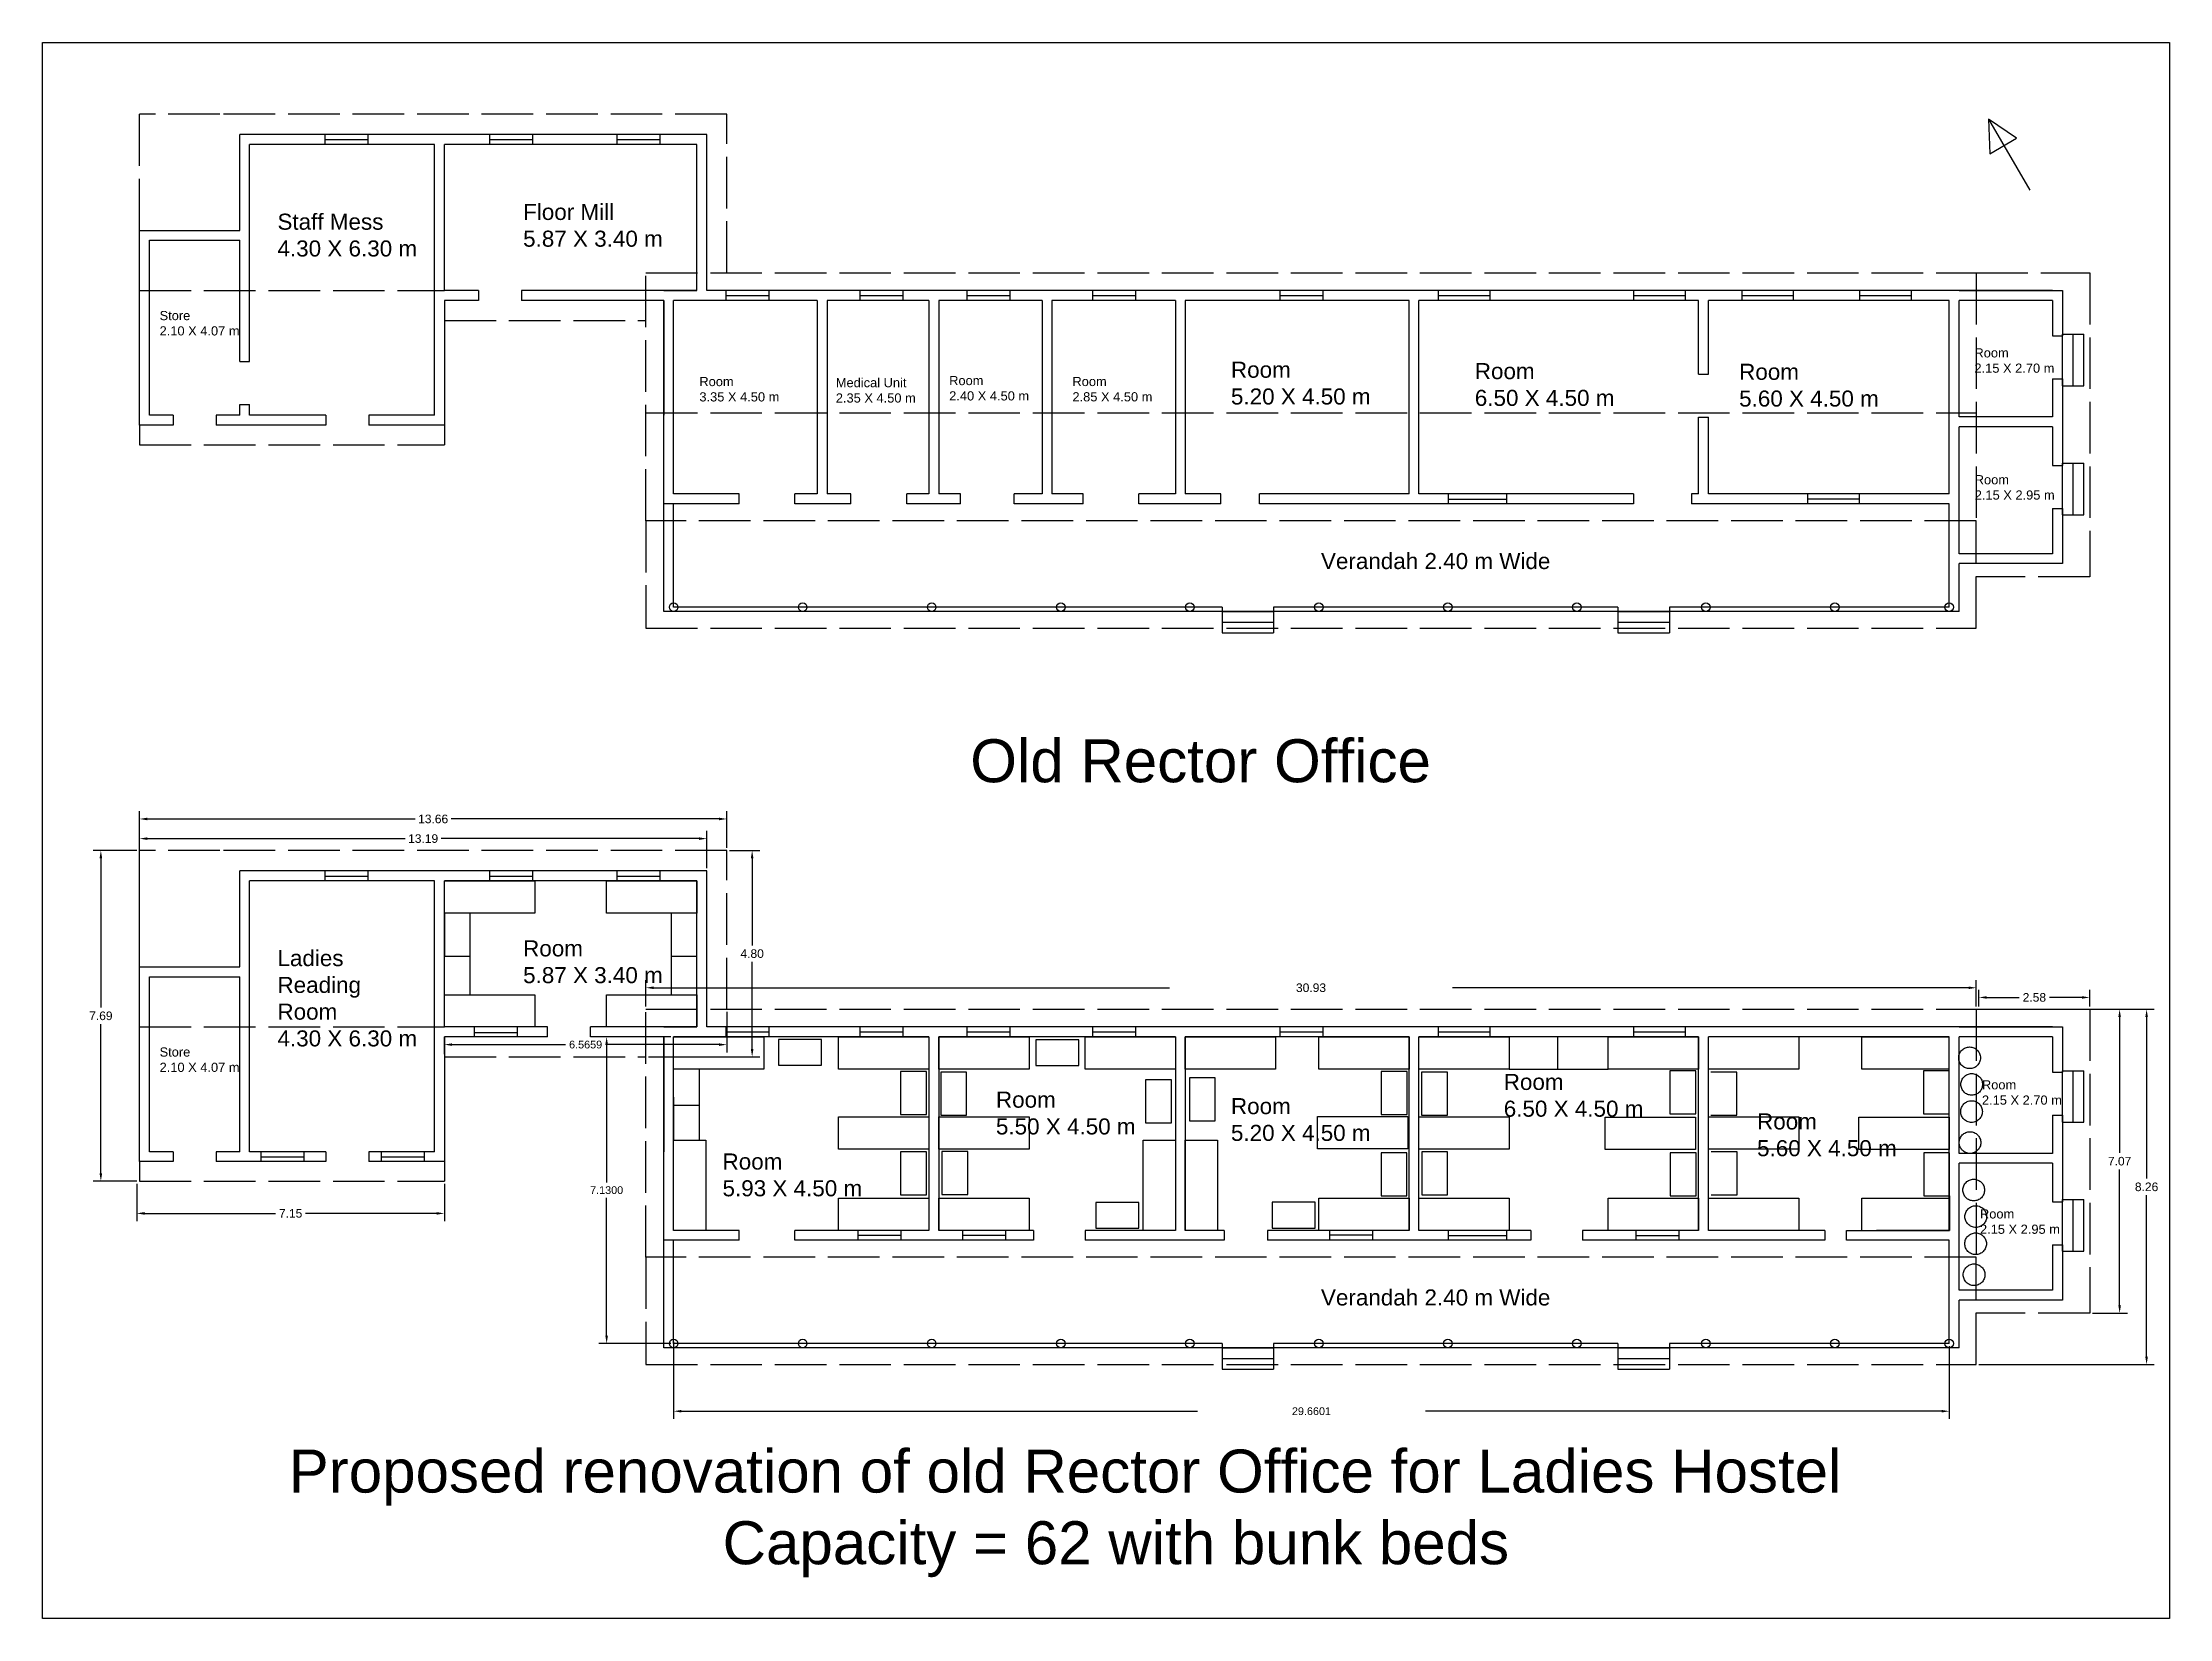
# Model space of a CAD drawing. Header units: inches. Extents: x -102 to 287, y -19 to 57.
# Drawn here: x 175.38 to 224.84, y -19.04 to 17.61 of the extents above; entities that cross this region are included whole.
import ezdxf

# ---------------------------------------------------------------- set-up
doc = ezdxf.new("R2010")
doc.units = ezdxf.units.IN
doc.header["$MEASUREMENT"] = 0
doc.linetypes.add('ACAD_ISO02W100', pattern=[15, 12, -3])
doc.styles.get("Standard").update_dxf_attribs({"font": 'arial.ttf'})
doc.dimstyles.get("Standard").update_dxf_attribs({"dimtxt": 0.18, "dimasz": 0.18, "dimexe": 0.18, "dimexo": 0.0625, "dimgap": 0.09, "dimtad": 0, "dimtih": 1, "dimtoh": 1, "dimdec": 4, "dimzin": 0, "dimdsep": 46, "dimtxsty": 'Standard', "dimcen": 0.09, "dimadec": 0, "dimazin": 0, "dimtfac": 1, "dimtdec": 4, "dimtofl": 0, "dimtmove": 0, "dimatfit": 3, "dimfxl": 1, "dimtolj": 1, "dimtzin": 0, "dimarcsym": 0})

msp = doc.modelspace()

# ---------------------------------------------------------------- texts
at = {"attachment_point": 1}
for s, width, insert, char_height in [('Floor Mill\\P5.87 X 3.40 m', 3.748864, (186.5568, 13.85427), 0.3733458), ('Staff Mess\\P4.30 X 6.30 m', 3.2360634, (180.84496, 13.62724), 0.3733458), ('Store\\P2.10 X 4.07 m', 2.092256, (178.10458, 11.36461), 0.2137145), ('Room\\P2.15 X 2.70 m', 2.092256, (220.30274, 10.49786), 0.2137145), ('Room\\P5.20 X 4.50 m', 3.2285209, (203.01497, 10.18517), 0.3733458), ('Room\\P6.50 X 4.50 m', 4.0193936, (208.68488, 10.15251), 0.3733458), ('Room\\P5.60 X 4.50 m', 4.5964847, (214.83091, 10.13668), 0.3733458), ('Room\\P3.35 X 4.50 m', 2.092256, (190.65545, 9.83003), 0.2137145), ('Medical Unit\\P2.35 X 4.50 m', 2.092256, (193.82785, 9.80412), 0.2137145), ('Room\\P2.40 X 4.50 m', 2.092256, (196.46366, 9.85316), 0.2137145), ('Room\\P2.85 X 4.50 m', 2.092256, (199.32952, 9.83182), 0.2137145), ('Room\\P2.15 X 2.95 m', 2.092256, (220.30947, 7.54703), 0.2137145), ('Verandah 2.40 m Wide', 6.8861364, (205.10797, 5.73571), 0.3733458), ('Old Rector Office', 13.9107399, (196.95307, 1.4039), 1), ('Room\\P5.87 X 3.40 m', 3.748864, (186.5568, -3.27173), 0.3733458), ('Ladies Reading Room\\P4.30 X 6.30 m', 3.2360634, (180.84496, -3.49876), 0.3733458), ('Store\\P2.10 X 4.07 m', 2.092256, (178.10458, -5.76139), 0.2137145), ('Room\\P6.50 X 4.50 m', 4.0193936, (209.35787, -6.37784), 0.3733458), ('Room\\P5.50 X 4.50 m', 3.2285209, (197.55078, -6.79021), 0.3733458), ('Room\\P2.15 X 2.70 m', 2.092256, (220.47656, -6.52397), 0.2137145), ('Room\\P5.20 X 4.50 m', 3.2285209, (203.01497, -6.94083), 0.3733458), ('Room\\P5.60 X 4.50 m', 4.0193936, (215.2476, -7.29631), 0.3733458), ('Room\\P5.93 X 4.50 m', 3.2285209, (191.19361, -8.22877), 0.3733458), ('Room\\P2.15 X 2.95 m', 2.092256, (220.43114, -9.52688), 0.2137145), ('Verandah 2.40 m Wide', 6.8861364, (205.10797, -11.3903), 0.3733458), ('Proposed renovation of old Rector Office for Ladies Hostel\\P                          Capacity = 62 with bunk beds', 37.8086412, (181.10558, -15.11437), 1)]:
    msp.add_mtext_dynamic_manual_height_columns(s, width=width, gutter_width=1, heights=[0], dxfattribs=dict(at, insert=insert, char_height=char_height))

# ---------------------------------------------------------------- blocks, each defined once
blk = doc.blocks.new('*D22')
at = {"color": 0, "linetype": 'ACAD_ISO02W100', "lineweight": -2}
for p, q in [((223.046, -4.876), (223.858, -4.876)), ((223.678, -5.056), (223.678, -8.217)), ((223.678, -11.763), (223.678, -8.602)), ((223.046, -11.943), (223.858, -11.943))]:
    blk.add_line(p, q, dxfattribs=at)
at = {"color": 0, "linetype": 'ACAD_ISO02W100'}
for points in [[(223.648, -5.056), (223.708, -5.056), (223.678, -4.876)], [(223.648, -11.763), (223.708, -11.763), (223.678, -11.943)]]:
    blk.add_solid(points, dxfattribs=at)
at = {"layer": 'Defpoints', "color": 0, "linetype": 'ACAD_ISO02W100'}
for p in [(222.984, -4.876), (222.984, -11.943), (223.678, -11.943)]:
    blk.add_point(p, dxfattribs=at)
at = {"color": 0, "linetype": 'ACAD_ISO02W100', "insert": (223.678, -8.409), "char_height": 0.2, "attachment_point": 5}
blk.add_mtext('\\A1;7.07', dxfattribs=at)
blk = doc.blocks.new('*D23')
at = {"color": 0, "linetype": 'ACAD_ISO02W100', "lineweight": -2}
for p, q in [((220.407, -4.876), (224.485, -4.876)), ((224.305, -5.056), (224.305, -8.814)), ((224.305, -12.956), (224.305, -9.198)), ((220.407, -13.136), (224.485, -13.136))]:
    blk.add_line(p, q, dxfattribs=at)
at = {"color": 0, "linetype": 'ACAD_ISO02W100'}
for points in [[(224.275, -5.056), (224.335, -5.056), (224.305, -4.876)], [(224.275, -12.956), (224.335, -12.956), (224.305, -13.136)]]:
    blk.add_solid(points, dxfattribs=at)
at = {"layer": 'Defpoints', "color": 0, "linetype": 'ACAD_ISO02W100'}
for p in [(220.345, -4.876), (220.345, -13.136), (224.305, -13.136)]:
    blk.add_point(p, dxfattribs=at)
at = {"color": 0, "linetype": 'ACAD_ISO02W100', "insert": (224.305, -9.006), "char_height": 0.2, "attachment_point": 5}
blk.add_mtext('\\A1;8.26', dxfattribs=at)
blk = doc.blocks.new('*D24')
at = {"color": 0, "linetype": 'ACAD_ISO02W100', "lineweight": -2}
for p, q in [((189.41, -4.813), (189.41, -4.195)), ((189.59, -4.375), (204.45, -4.375)), ((220.165, -4.375), (205.305, -4.375)), ((220.345, -4.813), (220.345, -4.195))]:
    blk.add_line(p, q, dxfattribs=at)
at = {"color": 0, "linetype": 'ACAD_ISO02W100'}
for points in [[(189.59, -4.345), (189.59, -4.405), (189.41, -4.375)], [(220.165, -4.345), (220.165, -4.405), (220.345, -4.375)]]:
    blk.add_solid(points, dxfattribs=at)
at = {"layer": 'Defpoints', "color": 0, "linetype": 'ACAD_ISO02W100'}
for p in [(220.345, -4.375), (189.41, -4.876), (220.345, -4.876)]:
    blk.add_point(p, dxfattribs=at)
at = {"color": 0, "linetype": 'ACAD_ISO02W100', "insert": (204.877, -4.375), "char_height": 0.2, "attachment_point": 5}
blk.add_mtext('\\A1;30.93', dxfattribs=at)
blk = doc.blocks.new('*D21')
at = {"color": 0, "linetype": 'ACAD_ISO02W100', "lineweight": -2}
for p, q in [((220.407, -4.813), (220.407, -4.42)), ((222.984, -4.813), (222.984, -4.42)), ((220.587, -4.6), (221.344, -4.6)), ((222.804, -4.6), (222.047, -4.6))]:
    blk.add_line(p, q, dxfattribs=at)
at = {"color": 0, "linetype": 'ACAD_ISO02W100'}
for points in [[(220.587, -4.57), (220.587, -4.63), (220.407, -4.6)], [(222.804, -4.57), (222.804, -4.63), (222.984, -4.6)]]:
    blk.add_solid(points, dxfattribs=at)
at = {"layer": 'Defpoints', "color": 0, "linetype": 'ACAD_ISO02W100'}
for p in [(220.407, -4.876), (222.984, -4.6), (222.984, -4.876)]:
    blk.add_point(p, dxfattribs=at)
at = {"color": 0, "linetype": 'ACAD_ISO02W100', "insert": (221.696, -4.6), "char_height": 0.2, "attachment_point": 5}
blk.add_mtext('\\A1;2.58', dxfattribs=at)
blk = doc.blocks.new('*D25')
at = {"color": 0, "linetype": 'ACAD_ISO02W100', "lineweight": -2}
for p, q in [((177.637, -1.121), (177.637, -0.27)), ((177.817, -0.45), (184.047, -0.45)), ((191.113, -0.45), (184.883, -0.45)), ((191.293, -1.121), (191.293, -0.27))]:
    blk.add_line(p, q, dxfattribs=at)
at = {"color": 0, "linetype": 'ACAD_ISO02W100'}
for points in [[(177.817, -0.42), (177.817, -0.48), (177.637, -0.45)], [(191.113, -0.42), (191.113, -0.48), (191.293, -0.45)]]:
    blk.add_solid(points, dxfattribs=at)
at = {"layer": 'Defpoints', "color": 0, "linetype": 'ACAD_ISO02W100'}
for p in [(191.293, -0.45), (177.637, -1.183), (191.293, -1.183)]:
    blk.add_point(p, dxfattribs=at)
at = {"color": 0, "linetype": 'ACAD_ISO02W100', "insert": (184.465, -0.45), "char_height": 0.2, "attachment_point": 5}
blk.add_mtext('\\A1;13.66', dxfattribs=at)
blk = doc.blocks.new('*D26')
at = {"color": 0, "linetype": 'ACAD_ISO02W100', "lineweight": -2}
for p, q in [((191.355, -1.183), (192.062, -1.183)), ((191.882, -1.363), (191.882, -3.39)), ((191.882, -5.801), (191.882, -3.774)), ((189.473, -5.981), (192.062, -5.981))]:
    blk.add_line(p, q, dxfattribs=at)
at = {"color": 0, "linetype": 'ACAD_ISO02W100'}
for points in [[(191.852, -1.363), (191.912, -1.363), (191.882, -1.183)], [(191.852, -5.801), (191.912, -5.801), (191.882, -5.981)]]:
    blk.add_solid(points, dxfattribs=at)
at = {"layer": 'Defpoints', "color": 0, "linetype": 'ACAD_ISO02W100'}
for p in [(191.293, -1.183), (189.41, -5.981), (191.882, -5.981)]:
    blk.add_point(p, dxfattribs=at)
at = {"color": 0, "linetype": 'ACAD_ISO02W100', "insert": (191.882, -3.582), "char_height": 0.2, "attachment_point": 5}
blk.add_mtext('\\A1;4.80', dxfattribs=at)
blk = doc.blocks.new('*D27')
at = {"color": 0, "linetype": 'ACAD_ISO02W100', "lineweight": -2}
for p, q in [((177.574, -1.183), (176.559, -1.183)), ((176.739, -1.363), (176.739, -4.836)), ((176.739, -8.693), (176.739, -5.22)), ((177.574, -8.873), (176.559, -8.873))]:
    blk.add_line(p, q, dxfattribs=at)
at = {"color": 0, "linetype": 'ACAD_ISO02W100'}
for points in [[(176.709, -1.363), (176.769, -1.363), (176.739, -1.183)], [(176.709, -8.693), (176.769, -8.693), (176.739, -8.873)]]:
    blk.add_solid(points, dxfattribs=at)
at = {"layer": 'Defpoints', "color": 0, "linetype": 'ACAD_ISO02W100'}
for p in [(177.637, -1.183), (176.739, -8.873), (177.637, -8.873)]:
    blk.add_point(p, dxfattribs=at)
at = {"color": 0, "linetype": 'ACAD_ISO02W100', "insert": (176.739, -5.028), "char_height": 0.2, "attachment_point": 5}
blk.add_mtext('\\A1;7.69', dxfattribs=at)
blk = doc.blocks.new('*D28')
at = {"color": 0, "linetype": 'ACAD_ISO02W100', "lineweight": -2}
for p, q in [((177.574, -8.936), (177.574, -9.802)), ((184.727, -8.936), (184.727, -9.802)), ((177.754, -9.622), (180.801, -9.622)), ((184.547, -9.622), (181.5, -9.622))]:
    blk.add_line(p, q, dxfattribs=at)
at = {"color": 0, "linetype": 'ACAD_ISO02W100'}
for points in [[(177.754, -9.592), (177.754, -9.652), (177.574, -9.622)], [(184.547, -9.592), (184.547, -9.652), (184.727, -9.622)]]:
    blk.add_solid(points, dxfattribs=at)
at = {"layer": 'Defpoints', "color": 0, "linetype": 'ACAD_ISO02W100'}
for p in [(177.574, -8.873), (184.727, -8.873), (184.727, -9.622)]:
    blk.add_point(p, dxfattribs=at)
at = {"color": 0, "linetype": 'ACAD_ISO02W100', "insert": (181.151, -9.622), "char_height": 0.2, "attachment_point": 5}
blk.add_mtext('\\A1;7.15', dxfattribs=at)
blk = doc.blocks.new('*D29')
at = {"color": 0, "linetype": 'ACAD_ISO02W100', "lineweight": -2}
for p, q in [((190.057, -12.609), (190.057, -14.403)), ((219.717, -12.709), (219.717, -14.403)), ((190.237, -14.223), (204.369, -14.223)), ((219.537, -14.223), (205.405, -14.223))]:
    blk.add_line(p, q, dxfattribs=at)
at = {"color": 0, "linetype": 'ACAD_ISO02W100'}
for points in [[(190.237, -14.193), (190.237, -14.253), (190.057, -14.223)], [(219.537, -14.193), (219.537, -14.253), (219.717, -14.223)]]:
    blk.add_solid(points, dxfattribs=at)
at = {"layer": 'Defpoints', "color": 0, "linetype": 'ACAD_ISO02W100'}
for p in [(190.057, -12.547), (219.717, -12.647), (219.717, -14.223)]:
    blk.add_point(p, dxfattribs=at)
at = {"color": 0, "linetype": 'ACAD_ISO02W100', "insert": (204.887, -14.223), "char_height": 0.18, "attachment_point": 5}
blk.add_mtext('\\A1;29.6601', dxfattribs=at)
blk = doc.blocks.new('*D30')
at = {"color": 0, "linetype": 'ACAD_ISO02W100', "lineweight": -2}
for p, q in [((189.994, -5.517), (188.319, -5.517)), ((188.499, -5.697), (188.499, -8.9)), ((188.499, -12.467), (188.499, -9.264)), ((189.994, -12.647), (188.319, -12.647))]:
    blk.add_line(p, q, dxfattribs=at)
at = {"color": 0, "linetype": 'ACAD_ISO02W100'}
for points in [[(188.469, -5.697), (188.529, -5.697), (188.499, -5.517)], [(188.469, -12.467), (188.529, -12.467), (188.499, -12.647)]]:
    blk.add_solid(points, dxfattribs=at)
at = {"layer": 'Defpoints', "color": 0, "linetype": 'ACAD_ISO02W100'}
for p in [(190.057, -5.517), (188.499, -12.647), (190.057, -12.647)]:
    blk.add_point(p, dxfattribs=at)
at = {"color": 0, "linetype": 'ACAD_ISO02W100', "insert": (188.499, -9.082), "char_height": 0.18, "attachment_point": 5}
blk.add_mtext('\\A1;7.1300', dxfattribs=at)
blk = doc.blocks.new('*D31')
at = {"color": 0, "linetype": 'ACAD_ISO02W100', "lineweight": -2}
for p, q in [((191.293, -4.938), (191.293, -5.877)), ((184.727, -5.919), (184.727, -5.517)), ((184.907, -5.697), (187.546, -5.697)), ((191.113, -5.697), (188.474, -5.697))]:
    blk.add_line(p, q, dxfattribs=at)
at = {"color": 0, "linetype": 'ACAD_ISO02W100'}
for points in [[(184.907, -5.667), (184.907, -5.727), (184.727, -5.697)], [(191.113, -5.667), (191.113, -5.727), (191.293, -5.697)]]:
    blk.add_solid(points, dxfattribs=at)
at = {"layer": 'Defpoints', "color": 0, "linetype": 'ACAD_ISO02W100'}
for p in [(191.293, -4.876), (191.293, -5.697), (184.727, -5.981)]:
    blk.add_point(p, dxfattribs=at)
at = {"color": 0, "linetype": 'ACAD_ISO02W100', "insert": (188.01, -5.697), "char_height": 0.18, "attachment_point": 5}
blk.add_mtext('\\A1;6.5659', dxfattribs=at)
blk = doc.blocks.new('*D32')
at = {"color": 0, "linetype": 'ACAD_ISO02W100', "lineweight": -2}
for p, q in [((177.637, -3.824), (177.637, -0.727)), ((177.817, -0.907), (183.814, -0.907)), ((190.647, -0.907), (184.65, -0.907)), ((190.827, -1.594), (190.827, -0.727))]:
    blk.add_line(p, q, dxfattribs=at)
at = {"color": 0, "linetype": 'ACAD_ISO02W100'}
for points in [[(177.817, -0.877), (177.817, -0.937), (177.637, -0.907)], [(190.647, -0.877), (190.647, -0.937), (190.827, -0.907)]]:
    blk.add_solid(points, dxfattribs=at)
at = {"layer": 'Defpoints', "color": 0, "linetype": 'ACAD_ISO02W100'}
for p in [(190.827, -0.907), (190.827, -1.657), (177.637, -3.887)]:
    blk.add_point(p, dxfattribs=at)
at = {"color": 0, "linetype": 'ACAD_ISO02W100', "insert": (184.232, -0.907), "char_height": 0.2, "attachment_point": 5}
blk.add_mtext('\\A1;13.19', dxfattribs=at)

# ---------------------------------------------------------------- dimensions: what is measured, and where the dimension line sits
at = {"linetype": 'ACAD_ISO02W100'}
for base, p1, p2, picture, middle in [((191.29278, -0.44985), (177.63683, -1.18302), (191.29278, -1.18302), '*D25', (184.46481, -0.44985)), ((190.82683, -0.90666), (177.63683, -3.88696), (190.82683, -1.65696), '*D32', (184.23183, -0.90666)), ((222.98395, -4.59975), (220.40741, -4.87581), (222.98395, -4.87581), '*D21', (221.69568, -4.59975)), ((184.72683, -9.62202), (177.57433, -8.87319), (184.72683, -8.87319), '*D28', (181.15058, -9.62202))]:
    dim = msp.add_linear_dim(base=base, p1=p1, p2=p2, dimstyle='Standard', override={"dimtxt": 0.2, "dimdec": 2}, dxfattribs=at)
    dim.commit()
    dim.dimension.update_dxf_attribs({"geometry": picture, "text_midpoint": middle})
for base, p1, p2, picture, middle in [((176.73881, -8.87319), (177.63683, -1.18302), (177.63683, -8.87319), '*D27', (176.73881, -5.02811)), ((191.88191, -5.98122), (191.29278, -1.18302), (189.41007, -5.98122), '*D26', (191.88191, -3.58212)), ((224.30468, -13.13572), (220.34491, -4.87581), (220.34491, -13.13572), '*D23', (224.30468, -9.00576)), ((223.6776, -11.94304), (222.98395, -4.87581), (222.98395, -11.94304), '*D22', (223.6776, -8.40942))]:
    dim = msp.add_linear_dim(base=base, p1=p1, p2=p2, angle=90, dimstyle='Standard', override={"dimtxt": 0.2, "dimdec": 2}, dxfattribs=at)
    dim.commit()
    dim.dimension.update_dxf_attribs({"geometry": picture, "text_midpoint": middle})
dim = msp.add_linear_dim(base=(220.34491, -4.37491), p1=(189.41007, -4.87581), p2=(220.34491, -4.87581), dimstyle='Standard', override={"dimtxt": 0.2, "dimdec": 2}, dxfattribs=at)
dim.commit()
dim.dimension.update_dxf_attribs({"geometry": '*D24', "text_midpoint": (204.87749, -4.37491), "dimtype": 160})
for base, p1, p2, picture, middle in [((191.29278, -5.696956), (184.726833, -5.981222), (191.29278, -4.875807), '*D31', (188.009807, -5.696956)), ((219.71694, -14.22292), (190.05683, -12.54696), (219.71694, -12.64696), '*D29', (204.88689, -14.22292))]:
    dim = msp.add_linear_dim(base=base, p1=p1, p2=p2, dimstyle='Standard', dxfattribs=at)
    dim.commit()
    dim.dimension.update_dxf_attribs({"geometry": picture, "text_midpoint": middle})
dim = msp.add_linear_dim(base=(188.49911, -12.64696), p1=(190.05683, -5.51696), p2=(190.05683, -12.64696), angle=90, dimstyle='Standard', dxfattribs=at)
dim.commit()
dim.dimension.update_dxf_attribs({"geometry": '*D30', "text_midpoint": (188.49911, -9.08196)})

# ---------------------------------------------------------------- linework, layer by layer
at = {"linetype": 'ACAD_ISO02W100', "ltscale": 0.1}
for p, q in [((179.50643, 15.94298), (177.63683, 15.94298)), ((177.63683, 13.23905), (177.63683, 15.94298)), ((191.29278, 15.94298), (179.50643, 15.94298)), ((191.29278, 12.2502), (191.29278, 15.94298)), ((189.41007, 6.48517), (189.41007, 12.2502)), ((189.41007, 12.2502), (220.34491, 12.2502)), ((220.34491, 12.2502), (220.34491, 6.48517)), ((220.34491, 12.2502), (222.98395, 12.2502)), ((222.98395, 12.2502), (222.98395, 5.18297)), ((177.63683, 11.84008), (184.72683, 11.83905)), ((184.72683, 11.14478), (189.41007, 11.14478)), ((189.41007, 8.99836), (220.34491, 8.99836)), ((184.72683, 8.70905), (184.72683, 8.25281)), ((177.63683, 8.25281), (184.72683, 8.25281)), ((220.34491, 6.48517), (189.41007, 6.48517)), ((189.41007, 6.48517), (189.41007, 3.99029)), ((220.34491, 3.99029), (220.34491, 6.48517)), ((222.98395, 5.18297), (220.34491, 5.18297)), ((189.41007, 3.99029), (220.34491, 3.99029)), ((179.50643, -1.18302), (177.63683, -1.18302)), ((177.63683, -3.88696), (177.63683, -1.18302)), ((191.29278, -1.18302), (179.50643, -1.18302)), ((191.29278, -4.87581), (191.29278, -1.18302)), ((189.41007, -10.64083), (189.41007, -4.87581)), ((189.41007, -4.87581), (220.34491, -4.87581)), ((220.34491, -4.87581), (220.34491, -10.64083)), ((220.34491, -4.87581), (222.98395, -4.87581)), ((222.98395, -4.87581), (222.98395, -11.94304)), ((177.63683, -5.28592), (184.72683, -5.28696)), ((184.72683, -5.98122), (189.41007, -5.98122)), ((177.63683, -8.87319), (184.72683, -8.87319)), ((184.72683, -8.41696), (184.72683, -8.87319)), ((220.34491, -10.64083), (189.41007, -10.64083)), ((189.41007, -10.64083), (189.41007, -13.13572)), ((220.34491, -13.13572), (220.34491, -10.64083)), ((222.98395, -11.94304), (220.34491, -11.94304)), ((189.41007, -13.13572), (220.34491, -13.13572))]:
    msp.add_line(p, q, dxfattribs=at)
for p, q in [((179.96683, 13.23905), (179.96683, 15.46905)), ((190.82683, 15.46905), (179.96683, 15.46905)), ((181.94552, 15.46905), (181.94552, 15.23905)), ((181.94552, 15.34965), (182.94552, 15.34965)), ((182.94552, 15.46905), (182.94552, 15.23905)), ((185.77655, 15.46905), (185.77655, 15.23905)), ((185.77655, 15.34965), (186.77655, 15.34965)), ((186.77655, 15.46905), (186.77655, 15.23905)), ((188.73434, 15.46905), (188.73434, 15.23905)), ((188.73434, 15.34965), (189.73434, 15.34965)), ((189.73434, 15.46905), (189.73434, 15.23905)), ((190.82683, 11.83905), (190.82683, 15.46905)), ((220.62778, 15.82518), (221.58647, 14.1765)), ((220.62778, 15.82518), (220.65759, 15.02259)), ((221.2821, 15.38025), (220.62778, 15.82518)), ((220.65759, 15.02259), (221.2821, 15.38025)), ((180.19683, 10.18562), (180.19683, 15.23905)), ((184.49683, 15.23905), (180.19683, 15.23905)), ((184.49683, 8.93905), (184.49683, 15.23905)), ((184.72683, 11.83905), (184.72683, 15.23905)), ((190.59683, 15.23905), (184.72683, 15.23905)), ((190.59683, 11.83905), (190.59683, 15.23905)), ((177.63683, 8.70905), (177.63683, 13.23905)), ((177.63683, 13.23905), (179.96683, 13.23905)), ((177.86683, 8.93905), (177.86683, 13.00905)), ((177.86683, 13.00905), (179.96683, 13.00905)), ((179.96683, 10.18562), (179.96683, 13.00905)), ((185.51675, 11.83905), (184.72683, 11.83905)), ((185.51675, 11.60905), (184.72683, 11.60905)), ((184.72683, 11.60905), (184.72683, 8.70905)), ((185.51675, 11.83905), (185.51675, 11.60905)), ((189.82683, 11.83905), (186.51675, 11.83905)), ((186.51675, 11.83905), (186.51675, 11.60905)), ((189.82683, 11.60905), (186.51675, 11.60905)), ((190.59683, 11.83905), (189.82683, 11.83905)), ((189.82683, 11.83905), (190.59683, 11.83905)), ((189.82683, 4.37905), (189.82683, 11.60905)), ((189.82683, 11.60905), (189.82683, 8.93905)), ((193.39557, 11.60905), (190.05683, 11.60905)), ((190.05683, 7.10905), (190.05683, 11.60905)), ((222.11694, 11.83905), (190.82683, 11.83905)), ((191.269, 11.83905), (191.269, 11.60905)), ((191.269, 11.72298), (192.269, 11.72298)), ((192.269, 11.83905), (192.269, 11.60905)), ((193.39557, 11.60905), (193.39557, 7.10905)), ((195.99032, 11.60905), (193.62557, 11.60905)), ((193.62557, 11.60905), (193.62557, 7.10905)), ((194.38328, 11.83905), (194.38328, 11.60905)), ((194.38328, 11.72298), (195.38328, 11.72298)), ((195.38328, 11.83905), (195.38328, 11.60905)), ((195.99032, 11.60905), (195.99032, 7.10905)), ((198.62379, 11.60905), (196.22032, 11.60905)), ((196.22032, 11.60905), (196.22032, 7.10905)), ((196.87471, 11.83905), (196.87471, 11.60905)), ((196.87471, 11.72298), (197.87471, 11.72298)), ((197.87471, 11.83905), (197.87471, 11.60905)), ((198.62379, 11.60905), (198.62379, 7.10905)), ((201.722, 11.60905), (198.85379, 11.60905)), ((198.85379, 11.60905), (198.85379, 7.10905)), ((199.79436, 11.83905), (199.79436, 11.60905)), ((199.79436, 11.72298), (200.79436, 11.72298)), ((200.79436, 11.83905), (200.79436, 11.60905)), ((201.722, 11.60905), (201.722, 7.10905)), ((207.15694, 11.60905), (201.952, 11.60905)), ((201.952, 11.60905), (201.952, 7.10905)), ((204.15436, 11.83905), (204.15436, 11.60905)), ((204.15436, 11.72298), (205.15436, 11.72298)), ((205.15436, 11.83905), (205.15436, 11.60905)), ((207.15694, 7.10905), (207.15694, 11.60905)), ((207.38694, 7.10905), (207.38694, 11.60905)), ((213.88694, 11.60905), (207.38694, 11.60905)), ((207.83694, 11.83905), (207.83694, 11.60905)), ((207.83694, 11.72298), (209.03694, 11.72298)), ((209.03694, 11.83905), (209.03694, 11.60905)), ((212.37683, 11.83905), (212.37683, 11.60905)), ((212.37683, 11.72298), (213.57683, 11.72298)), ((213.57683, 11.83905), (213.57683, 11.60905)), ((213.88694, 9.89348), (213.88694, 11.60905)), ((214.11694, 9.89348), (214.11694, 11.60905)), ((219.71694, 11.60905), (214.11694, 11.60905)), ((214.89073, 11.83905), (214.89073, 11.60905)), ((214.89073, 11.72298), (216.09073, 11.72298)), ((216.09073, 11.83905), (216.09073, 11.60905)), ((217.6289, 11.83905), (217.6289, 11.60905)), ((217.6289, 11.72298), (218.8289, 11.72298)), ((218.8289, 11.83905), (218.8289, 11.60905)), ((219.71694, 7.10905), (219.71694, 11.60905)), ((219.94694, 11.83905), (222.34694, 11.83905)), ((219.94694, 8.89905), (219.94694, 11.60905)), ((222.11694, 11.60905), (219.94694, 11.60905)), ((222.11694, 11.60905), (222.11694, 10.78884)), ((222.34694, 11.83905), (222.34694, 10.78884)), ((222.11694, 10.78884), (222.34694, 10.78884)), ((222.34694, 10.82276), (222.84694, 10.82276)), ((222.34694, 9.62276), (222.34694, 10.82276)), ((222.59694, 9.62276), (222.59694, 10.82276)), ((222.84694, 9.62276), (222.84694, 10.82276)), ((179.96683, 10.18562), (180.19683, 10.18562)), ((213.88694, 9.89348), (214.11694, 9.89348)), ((222.11694, 9.78884), (222.11694, 8.89905)), ((222.11694, 9.78884), (222.34694, 9.78884)), ((222.34694, 9.78884), (222.34694, 7.77177)), ((222.34694, 9.62276), (222.84694, 9.62276)), ((178.42074, 8.93905), (177.86683, 8.93905)), ((178.42074, 8.93905), (178.42074, 8.70905)), ((179.96683, 8.93905), (179.42074, 8.93905)), ((179.42074, 8.93905), (179.42074, 8.70905)), ((179.96683, 8.93905), (179.96683, 9.18562)), ((179.96683, 9.18562), (180.19683, 9.18562)), ((180.19683, 8.93905), (180.19683, 9.18562)), ((181.96802, 8.93905), (180.19683, 8.93905)), ((181.96802, 8.93905), (181.96802, 8.70905)), ((184.49683, 8.93905), (182.96802, 8.93905)), ((182.96802, 8.93905), (182.96802, 8.70905)), ((178.42074, 8.70905), (177.63683, 8.70905)), ((177.63683, 8.70905), (177.63683, 8.25281)), ((181.96802, 8.70905), (179.42074, 8.70905)), ((184.72683, 8.70905), (182.96802, 8.70905)), ((184.72683, 8.70905), (184.49683, 8.70905)), ((213.88694, 7.10905), (213.88694, 8.89348)), ((213.88694, 8.89348), (214.11694, 8.89348)), ((214.11694, 7.10905), (214.11694, 8.89348)), ((222.11694, 8.89905), (219.94694, 8.89905)), ((222.11694, 8.66905), (219.94694, 8.66905)), ((219.94694, 5.71905), (219.94694, 8.66905)), ((222.11694, 8.66905), (222.11694, 7.77177)), ((222.11694, 7.77177), (222.34694, 7.77177)), ((222.34694, 7.8251), (222.84694, 7.8251)), ((222.34694, 6.6251), (222.34694, 7.8251)), ((222.59694, 6.6251), (222.59694, 7.8251)), ((222.84694, 6.6251), (222.84694, 7.8251)), ((191.57683, 7.10905), (190.05683, 7.10905)), ((191.57683, 6.87905), (191.57683, 7.10905)), ((192.87683, 6.87905), (192.87683, 7.10905)), ((193.39557, 7.10905), (192.87683, 7.10905)), ((194.17683, 7.10905), (193.62557, 7.10905)), ((194.17683, 6.87905), (194.17683, 7.10905)), ((195.47683, 6.87905), (195.47683, 7.10905)), ((195.99032, 7.10905), (195.47683, 7.10905)), ((196.72683, 7.10905), (196.22032, 7.10905)), ((196.72683, 6.87905), (196.72683, 7.10905)), ((197.97683, 6.87905), (197.97683, 7.10905)), ((198.62379, 7.10905), (197.97683, 7.10905)), ((199.57683, 7.10905), (198.85379, 7.10905)), ((199.57683, 6.87905), (199.57683, 7.10905)), ((200.87683, 6.87905), (200.87683, 7.10905)), ((201.722, 7.10905), (200.87683, 7.10905)), ((202.77683, 7.10905), (201.952, 7.10905)), ((202.77683, 6.87905), (202.77683, 7.10905)), ((203.67683, 6.87905), (203.67683, 7.10905)), ((203.67683, 6.87905), (203.67683, 7.10905)), ((207.15694, 7.10905), (203.67683, 7.10905)), ((212.37683, 7.10905), (207.38694, 7.10905)), ((208.07683, 6.87905), (208.07683, 7.10905)), ((208.07683, 6.98607), (209.42683, 6.98607)), ((209.42683, 6.87905), (209.42683, 7.10905)), ((212.37683, 7.10905), (212.37683, 6.87905)), ((213.88694, 7.10905), (213.72683, 7.10905)), ((213.72683, 7.10905), (213.72683, 6.87905)), ((219.71694, 7.10905), (214.11694, 7.10905)), ((216.42344, 7.10905), (216.42344, 6.87905)), ((216.42344, 6.99734), (217.62344, 6.99734)), ((217.62344, 7.10905), (217.62344, 6.87905)), ((191.57683, 6.87905), (189.82683, 6.87905)), ((190.05683, 4.47905), (190.05683, 6.87905)), ((194.17683, 6.87905), (192.87683, 6.87905)), ((196.72683, 6.87905), (195.47683, 6.87905)), ((199.57683, 6.87905), (197.97683, 6.87905)), ((202.77683, 6.87905), (200.87683, 6.87905)), ((212.37683, 6.87905), (203.67683, 6.87905)), ((219.71694, 6.87905), (213.72683, 6.87905)), ((219.71694, 4.47905), (219.71694, 6.87905)), ((222.11694, 6.77177), (222.11694, 5.71905)), ((222.11694, 6.77177), (222.34694, 6.77177)), ((222.34694, 6.77177), (222.34694, 5.48905)), ((222.34694, 6.6251), (222.84694, 6.6251)), ((222.11694, 5.71905), (219.94694, 5.71905)), ((222.34694, 5.48905), (219.94694, 5.48905)), ((219.94694, 4.37905), (219.94694, 5.48905)), ((202.80746, 4.47905), (190.05683, 4.47905)), ((202.80746, 4.47905), (202.80746, 3.87905)), ((212.01388, 4.47905), (204.00746, 4.47905)), ((204.00746, 4.47905), (204.00746, 3.87905)), ((212.01388, 4.47905), (212.01388, 3.87905)), ((219.71694, 4.47905), (213.21388, 4.47905)), ((213.21388, 4.47905), (213.21388, 3.87905)), ((219.94694, 4.37905), (189.82683, 4.37905)), ((202.80746, 4.37905), (204.00746, 4.37905)), ((202.80746, 4.12905), (204.00746, 4.12905)), ((212.01388, 4.37905), (213.21388, 4.37905)), ((212.01388, 4.12905), (213.21388, 4.12905)), ((202.80746, 3.87905), (204.00746, 3.87905)), ((212.01388, 3.87905), (213.21388, 3.87905)), ((179.96683, -3.88696), (179.96683, -1.65696)), ((190.82683, -1.65696), (179.96683, -1.65696)), ((180.19683, -7.94039), (180.19683, -1.88696)), ((184.49683, -1.88696), (180.19683, -1.88696)), ((181.94552, -1.65696), (181.94552, -1.88696)), ((181.94552, -1.77636), (182.94552, -1.77636)), ((182.94552, -1.65696), (182.94552, -1.88696)), ((184.49683, -8.18696), (184.49683, -1.88696)), ((184.72683, -5.28696), (184.72683, -1.88696)), ((190.59683, -1.88696), (184.72683, -1.88696)), ((184.72683, -2.63696), (184.72683, -1.88696)), ((184.72683, -1.88696), (186.82683, -1.88696)), ((185.77655, -1.65696), (185.77655, -1.88696)), ((185.77655, -1.77636), (186.77655, -1.77636)), ((186.77655, -1.65696), (186.77655, -1.88696)), ((186.82683, -1.88696), (186.82683, -2.63696)), ((188.49683, -2.63696), (188.49683, -1.88696)), ((188.49683, -1.88696), (190.59683, -1.88696)), ((188.73434, -1.65696), (188.73434, -1.88696)), ((188.73434, -1.77636), (189.73434, -1.77636)), ((189.73434, -1.65696), (189.73434, -1.88696)), ((190.59683, -5.28696), (190.59683, -1.88696)), ((190.59683, -1.88696), (190.59683, -2.63696)), ((190.82683, -5.28696), (190.82683, -1.65696)), ((186.82683, -2.63696), (184.72683, -2.63696)), ((190.59683, -2.63696), (188.49683, -2.63696)), ((177.63683, -8.41696), (177.63683, -3.88696)), ((177.63683, -3.88696), (179.96683, -3.88696)), ((177.86683, -8.18696), (177.86683, -4.11696)), ((177.86683, -4.11696), (179.96683, -4.11696)), ((179.96683, -7.94039), (179.96683, -4.11696)), ((184.72683, -5.28696), (184.72683, -4.53696)), ((184.72683, -4.53696), (186.82683, -4.53696)), ((186.82683, -4.53696), (186.82683, -5.28696)), ((188.49683, -5.28696), (188.49683, -4.53696)), ((188.49683, -4.53696), (190.59683, -4.53696)), ((190.59683, -4.53696), (190.59683, -5.28696)), ((185.51675, -5.28696), (184.72683, -5.28696)), ((186.82683, -5.28696), (184.72683, -5.28696)), ((187.12119, -5.28696), (186.51675, -5.28696)), ((189.82683, -5.28696), (188.12119, -5.28696)), ((190.59683, -5.28696), (188.49683, -5.28696)), ((190.59683, -5.28696), (189.82683, -5.28696)), ((189.82683, -5.28696), (190.59683, -5.28696)), ((222.11694, -5.28696), (190.82683, -5.28696)), ((191.269, -5.28696), (191.269, -5.51696)), ((191.269, -5.40303), (192.269, -5.40303)), ((192.269, -5.28696), (192.269, -5.51696)), ((194.38328, -5.28696), (194.38328, -5.51696)), ((194.38328, -5.40303), (195.38328, -5.40303)), ((195.38328, -5.28696), (195.38328, -5.51696)), ((196.87471, -5.28696), (196.87471, -5.51696)), ((196.87471, -5.40303), (197.87471, -5.40303)), ((197.87471, -5.28696), (197.87471, -5.51696)), ((199.79436, -5.28696), (199.79436, -5.51696)), ((199.79436, -5.40303), (200.79436, -5.40303)), ((200.79436, -5.28696), (200.79436, -5.51696)), ((204.15436, -5.28696), (204.15436, -5.51696)), ((204.15436, -5.40303), (205.15436, -5.40303)), ((205.15436, -5.28696), (205.15436, -5.51696)), ((207.83694, -5.28696), (207.83694, -5.51696)), ((207.83694, -5.40303), (209.03694, -5.40303)), ((209.03694, -5.28696), (209.03694, -5.51696)), ((212.37683, -5.28696), (212.37683, -5.51696)), ((212.37683, -5.40303), (213.57683, -5.40303)), ((213.57683, -5.28696), (213.57683, -5.51696)), ((219.94694, -5.28696), (222.34694, -5.28696)), ((222.34694, -5.28696), (222.34694, -6.33716)), ((186.51675, -5.51696), (184.72683, -5.51696)), ((184.72683, -5.51696), (184.72683, -8.41696)), ((187.12119, -5.51696), (186.51675, -5.51696)), ((189.82683, -5.51696), (188.12119, -5.51696)), ((189.82683, -12.74696), (189.82683, -5.51696)), ((189.82683, -5.51696), (189.82683, -8.18696)), ((193.62557, -5.51696), (190.05683, -5.51696)), ((190.05683, -10.01696), (190.05683, -5.51696)), ((190.05683, -6.26696), (190.05683, -5.51696)), ((190.05683, -5.51696), (192.15683, -5.51696)), ((192.15683, -5.51696), (192.15683, -6.26696)), ((195.99032, -5.51696), (193.62557, -5.51696)), ((193.89032, -6.26696), (193.89032, -5.51696)), ((193.89032, -5.51696), (195.99032, -5.51696)), ((195.99032, -5.51696), (195.99032, -10.01696)), ((195.99032, -5.51696), (195.99032, -6.26696)), ((198.85379, -5.51696), (196.22032, -5.51696)), ((196.22032, -5.51696), (196.22032, -10.01696)), ((196.22032, -6.26696), (196.22032, -5.51696)), ((196.22032, -5.51696), (198.32032, -5.51696)), ((198.32032, -5.51696), (198.32032, -6.26696)), ((201.722, -5.51696), (198.85379, -5.51696)), ((199.622, -6.26696), (199.622, -5.51696)), ((199.622, -5.51696), (201.722, -5.51696)), ((201.722, -5.51696), (201.722, -10.01696)), ((201.722, -5.51696), (201.722, -6.26696)), ((207.15694, -5.51696), (201.952, -5.51696)), ((201.952, -5.51696), (201.952, -10.01696)), ((201.952, -6.26696), (201.952, -5.51696)), ((201.952, -5.51696), (204.052, -5.51696)), ((204.052, -5.51696), (204.052, -6.26696)), ((205.05694, -6.26696), (205.05694, -5.51696)), ((205.05694, -5.51696), (207.15694, -5.51696)), ((207.15694, -10.01696), (207.15694, -5.51696)), ((207.15694, -5.51696), (207.15694, -6.26696)), ((207.38694, -10.01696), (207.38694, -5.51696)), ((213.88694, -5.51696), (207.38694, -5.51696)), ((207.38694, -6.26696), (207.38694, -5.51696)), ((207.38694, -5.51696), (209.48694, -5.51696)), ((209.48694, -5.51696), (209.48694, -6.26696)), ((211.78694, -6.26696), (211.78694, -5.51696)), ((211.78694, -5.51696), (213.88694, -5.51696)), ((213.88694, -7.23252), (213.88694, -5.51696)), ((213.88694, -5.51696), (213.88694, -6.26696)), ((214.11694, -10.01696), (214.11694, -5.51696)), ((216.27344, -5.51696), (214.11694, -5.51696)), ((216.21694, -5.51696), (216.21694, -6.26696)), ((219.71694, -5.51696), (216.27344, -5.51696)), ((217.68143, -6.26696), (217.68143, -5.51696)), ((219.71694, -5.51696), (218.51694, -5.51696)), ((219.71694, -6.56696), (219.71694, -5.51696)), ((219.94694, -8.22696), (219.94694, -5.51696)), ((222.11694, -5.51696), (219.94694, -5.51696)), ((222.11694, -5.51696), (222.11694, -6.33716)), ((192.15683, -6.26696), (190.05683, -6.26696)), ((195.99032, -6.26696), (193.89032, -6.26696)), ((198.32032, -6.26696), (196.22032, -6.26696)), ((201.722, -6.26696), (199.622, -6.26696)), ((204.052, -6.26696), (201.952, -6.26696)), ((207.15694, -6.26696), (205.05694, -6.26696)), ((209.48694, -6.26696), (207.38694, -6.26696)), ((213.88694, -6.26696), (211.78694, -6.26696)), ((216.21694, -6.26696), (214.11694, -6.26696)), ((219.71694, -6.26696), (217.68143, -6.26696)), ((222.11694, -6.33716), (222.34694, -6.33716)), ((222.34694, -6.30325), (222.84694, -6.30325)), ((222.34694, -7.50325), (222.34694, -6.30325)), ((222.59694, -7.50325), (222.59694, -6.30325)), ((222.84694, -7.50325), (222.84694, -6.30325)), ((219.71694, -10.01696), (219.71694, -6.56696)), ((193.89032, -8.12765), (193.89032, -7.37765)), ((193.89032, -7.37765), (195.99032, -7.37765)), ((195.99032, -7.37765), (195.99032, -8.12765)), ((196.22032, -8.12765), (196.22032, -7.37765)), ((196.22032, -7.37765), (198.32032, -7.37765)), ((198.32032, -7.37765), (198.32032, -8.12765)), ((205.02567, -8.12208), (205.02567, -7.37208)), ((205.02567, -7.37208), (207.12567, -7.37208)), ((207.12567, -7.37208), (207.12567, -8.12208)), ((207.38694, -8.12765), (207.38694, -7.37765)), ((207.38694, -7.37765), (209.48694, -7.37765)), ((209.48694, -7.37765), (209.48694, -8.12765)), ((211.7188, -8.13751), (211.7188, -7.38751)), ((211.7188, -7.38751), (213.8188, -7.38751)), ((213.8188, -7.38751), (213.8188, -8.13751)), ((213.88694, -10.01696), (213.88694, -7.23252)), ((214.11694, -7.37765), (216.21694, -7.37765)), ((216.21694, -7.37765), (216.21694, -8.12765)), ((217.61328, -8.13751), (217.61328, -7.38751)), ((217.61328, -7.38751), (219.71328, -7.38751)), ((219.71328, -7.38751), (219.71328, -8.13751)), ((222.11694, -7.33716), (222.11694, -8.22696)), ((222.11694, -7.33716), (222.34694, -7.33716)), ((222.34694, -7.33716), (222.34694, -9.35424)), ((222.34694, -7.50325), (222.84694, -7.50325)), ((178.42074, -8.18696), (177.86683, -8.18696)), ((178.42074, -8.18696), (178.42074, -8.41696)), ((179.96683, -8.18696), (179.42074, -8.18696)), ((179.42074, -8.18696), (179.42074, -8.41696)), ((179.96683, -8.18696), (179.96683, -7.94039)), ((180.19683, -8.18696), (180.19683, -7.94039)), ((181.96802, -8.18696), (180.19683, -8.18696)), ((181.96802, -8.18696), (181.96802, -8.41696)), ((184.49683, -8.18696), (182.96802, -8.18696)), ((182.96802, -8.18696), (182.96802, -8.41696)), ((190.05683, -7.91696), (190.80683, -7.91696)), ((190.05683, -10.01696), (190.05683, -7.91696)), ((190.80683, -7.91696), (190.80683, -10.01696)), ((195.99032, -8.12765), (193.89032, -8.12765)), ((198.32032, -8.12765), (196.22032, -8.12765)), ((200.972, -7.91696), (201.722, -7.91696)), ((200.972, -10.01696), (200.972, -7.91696)), ((201.722, -7.91696), (201.722, -10.01696)), ((201.952, -7.91696), (202.702, -7.91696)), ((201.952, -10.01696), (201.952, -7.91696)), ((202.702, -7.91696), (202.702, -10.01696)), ((207.12567, -8.12208), (205.02567, -8.12208)), ((209.48694, -8.12765), (207.38694, -8.12765)), ((213.8188, -8.13751), (211.7188, -8.13751)), ((216.21694, -8.12765), (214.11694, -8.12765)), ((219.71328, -8.13751), (217.61328, -8.13751)), ((222.11694, -8.22696), (219.94694, -8.22696)), ((178.42074, -8.41696), (177.63683, -8.41696)), ((177.63683, -8.41696), (177.63683, -8.87319)), ((181.96802, -8.41696), (179.42074, -8.41696)), ((184.72683, -8.41696), (182.96802, -8.41696)), ((184.72683, -8.41696), (184.49683, -8.41696)), ((222.11694, -8.45696), (219.94694, -8.45696)), ((219.94694, -11.40696), (219.94694, -8.45696)), ((222.11694, -8.45696), (222.11694, -9.35424)), ((193.89032, -10.01696), (193.89032, -9.26696)), ((193.89032, -9.26696), (195.99032, -9.26696)), ((195.99032, -9.26696), (195.99032, -10.01696)), ((196.22032, -10.01696), (196.22032, -9.26696)), ((196.22032, -9.26696), (198.32032, -9.26696)), ((198.32032, -9.26696), (198.32032, -10.01696)), ((205.05694, -10.01696), (205.05694, -9.26696)), ((205.05694, -9.26696), (207.15694, -9.26696)), ((207.15694, -9.26696), (207.15694, -10.01696)), ((207.38694, -10.01696), (207.38694, -9.26696)), ((207.38694, -9.26696), (209.48694, -9.26696)), ((209.48694, -9.26696), (209.48694, -10.01696)), ((211.78694, -10.01696), (211.78694, -9.26696)), ((211.78694, -9.26696), (213.88694, -9.26696)), ((213.88694, -9.26696), (213.88694, -10.01696)), ((214.11694, -9.26696), (216.21694, -9.26696)), ((216.21694, -9.26696), (216.21694, -10.01696)), ((217.68143, -10.01696), (217.68143, -9.26696)), ((217.68143, -9.26696), (219.72419, -9.26696)), ((222.11694, -9.35424), (222.34694, -9.35424)), ((222.34694, -9.30091), (222.84694, -9.30091)), ((222.34694, -10.50091), (222.34694, -9.30091)), ((222.59694, -10.50091), (222.59694, -9.30091)), ((222.84694, -10.50091), (222.84694, -9.30091)), ((191.57683, -10.24696), (189.82683, -10.24696)), ((191.57683, -10.01696), (190.05683, -10.01696)), ((190.80683, -10.01696), (190.05683, -10.01696)), ((190.05683, -12.64696), (190.05683, -10.24696)), ((191.57683, -10.24696), (191.57683, -10.01696)), ((192.87683, -10.24696), (192.87683, -10.01696)), ((193.62557, -10.01696), (192.87683, -10.01696)), ((194.17683, -10.24696), (192.87683, -10.24696)), ((195.47683, -10.01696), (193.62557, -10.01696)), ((195.99032, -10.01696), (193.89032, -10.01696)), ((197.97683, -10.24696), (194.17683, -10.24696)), ((195.99032, -10.01696), (195.47683, -10.01696)), ((197.97683, -10.01696), (196.22032, -10.01696)), ((198.32032, -10.01696), (196.22032, -10.01696)), ((198.42496, -10.01696), (197.97683, -10.01696)), ((198.42496, -10.24696), (197.97683, -10.24696)), ((201.722, -10.01696), (199.62496, -10.01696)), ((202.86121, -10.24696), (199.62496, -10.24696)), ((201.722, -10.01696), (200.972, -10.01696)), ((202.86121, -10.01696), (201.952, -10.01696)), ((202.702, -10.01696), (201.952, -10.01696)), ((207.15694, -10.01696), (203.86121, -10.01696)), ((209.98922, -10.24696), (203.86121, -10.24696)), ((207.15694, -10.01696), (205.05694, -10.01696)), ((209.98922, -10.01696), (207.38694, -10.01696)), ((209.48694, -10.01696), (207.38694, -10.01696)), ((208.07683, -10.24696), (208.07683, -10.01696)), ((208.07683, -10.13993), (209.42683, -10.13993)), ((209.42683, -10.24696), (209.42683, -10.01696)), ((212.37683, -10.01696), (211.18922, -10.01696)), ((212.37683, -10.24696), (211.18922, -10.24696)), ((213.88694, -10.01696), (211.78694, -10.01696)), ((216.82344, -10.24696), (212.37683, -10.24696)), ((213.88694, -10.01696), (213.72683, -10.01696)), ((216.42344, -10.01696), (214.11694, -10.01696)), ((216.82344, -10.01696), (216.42344, -10.01696)), ((216.82344, -10.01696), (216.82344, -10.24696)), ((219.71694, -10.24696), (217.32728, -10.24696)), ((218.51694, -10.01696), (218.02344, -10.01696)), ((219.71694, -10.01696), (218.51694, -10.01696)), ((219.71694, -12.64696), (219.71694, -10.24696)), ((222.11694, -10.35424), (222.11694, -11.40696)), ((222.11694, -10.35424), (222.34694, -10.35424)), ((222.34694, -10.35424), (222.34694, -11.63696)), ((222.34694, -10.50091), (222.84694, -10.50091)), ((222.11694, -11.40696), (219.94694, -11.40696)), ((222.34694, -11.63696), (219.94694, -11.63696)), ((219.94694, -12.74696), (219.94694, -11.63696)), ((219.94694, -12.74696), (189.82683, -12.74696)), ((202.80746, -12.64696), (190.05683, -12.64696)), ((202.80746, -12.64696), (202.80746, -13.24696)), ((202.80746, -12.74696), (204.00746, -12.74696)), ((212.01388, -12.64696), (204.00746, -12.64696)), ((204.00746, -12.64696), (204.00746, -13.24696)), ((212.01388, -12.64696), (212.01388, -13.24696)), ((212.01388, -12.74696), (213.21388, -12.74696)), ((219.71694, -12.64696), (213.21388, -12.64696)), ((213.21388, -12.64696), (213.21388, -13.24696)), ((202.80746, -12.99696), (204.00746, -12.99696)), ((202.80746, -13.24696), (204.00746, -13.24696)), ((212.01388, -12.99696), (213.21388, -12.99696)), ((212.01388, -13.24696), (213.21388, -13.24696))]:
    msp.add_line(p, q)
at = {"linetype": 'ACAD_ISO02W100'}
for p, q in [((185.32683, -2.63696), (184.72683, -2.63696)), ((184.72683, -2.63696), (184.72683, -3.63696)), ((185.32683, -4.53696), (185.32683, -2.63696)), ((190.59683, -2.63696), (189.99683, -2.63696)), ((189.99683, -2.63696), (189.99683, -4.53696)), ((190.59683, -3.63696), (190.59683, -2.63696)), ((184.72683, -3.63696), (185.32683, -3.63696)), ((189.99683, -3.63696), (190.59683, -3.63696)), ((185.42527, -5.51696), (185.42527, -5.28696)), ((185.42527, -5.4159), (186.42527, -5.4159)), ((186.42527, -5.51696), (186.42527, -5.28696)), ((187.12119, -5.51696), (187.12119, -5.28696)), ((188.12119, -5.51696), (188.12119, -5.28696)), ((190.05683, -5.51696), (190.65683, -5.51696)), ((192.49815, -5.57648), (192.49815, -6.17648)), ((193.49815, -5.57648), (192.49815, -5.57648)), ((193.49815, -6.17648), (193.49815, -5.57648)), ((198.47608, -5.5862), (198.47608, -6.1862)), ((199.47608, -5.5862), (198.47608, -5.5862)), ((199.47608, -6.1862), (199.47608, -5.5862)), ((210.60413, -5.51696), (210.60413, -6.26696)), ((214.11694, -10.01696), (214.11694, -5.51696)), ((216.21694, -5.51696), (214.11694, -5.51696)), ((217.68143, -5.51696), (219.71694, -5.51696)), ((219.71694, -6.31032), (219.71694, -5.51696)), ((190.65683, -7.91696), (190.65683, -6.26696)), ((192.49815, -6.17648), (193.49815, -6.17648)), ((195.93235, -6.32083), (195.33235, -6.32083)), ((195.33235, -6.32083), (195.33235, -7.32083)), ((195.93235, -7.32083), (195.93235, -6.32083)), ((196.86954, -6.33462), (196.26954, -6.33462)), ((196.26954, -6.33462), (196.26954, -7.33462)), ((196.86954, -7.33462), (196.86954, -6.33462)), ((198.47608, -6.1862), (199.47608, -6.1862)), ((207.10943, -6.3228), (206.50943, -6.3228)), ((206.50943, -6.3228), (206.50943, -7.3228)), ((207.10943, -7.3228), (207.10943, -6.3228)), ((208.04655, -6.33681), (207.44655, -6.33681)), ((207.44655, -6.33681), (207.44655, -7.33681)), ((208.04655, -7.33681), (208.04655, -6.33681)), ((209.48694, -6.26696), (211.78694, -6.26696)), ((213.82246, -6.31032), (213.22246, -6.31032)), ((213.22246, -6.31032), (213.22246, -7.31032)), ((213.82246, -7.31032), (213.82246, -6.31032)), ((214.77655, -6.33681), (214.17655, -6.33681)), ((214.77655, -7.33681), (214.77655, -6.33681)), ((219.71694, -6.31032), (219.11694, -6.31032)), ((219.11694, -6.31032), (219.11694, -7.31032)), ((219.71694, -7.31032), (219.71694, -6.31032)), ((190.05683, -6.91696), (190.05683, -7.91696)), ((201.63028, -6.5196), (201.03028, -6.5196)), ((201.03028, -6.5196), (201.03028, -7.5196)), ((201.63028, -7.5196), (201.63028, -6.5196)), ((202.65105, -6.47036), (202.05105, -6.47036)), ((202.05105, -6.47036), (202.05105, -7.47036)), ((202.65105, -7.47036), (202.65105, -6.47036)), ((190.65683, -7.11264), (190.05683, -7.11264)), ((195.33235, -7.32083), (195.93235, -7.32083)), ((196.26954, -7.33462), (196.86954, -7.33462)), ((206.50943, -7.3228), (207.10943, -7.3228)), ((207.44655, -7.33681), (208.04655, -7.33681)), ((213.22246, -7.31032), (213.82246, -7.31032)), ((214.17655, -7.33681), (214.77655, -7.33681)), ((219.11694, -7.31032), (219.71694, -7.31032)), ((201.03028, -7.5196), (201.63028, -7.5196)), ((202.05105, -7.47036), (202.65105, -7.47036)), ((180.46491, -8.41696), (180.46491, -8.18696)), ((180.46491, -8.30434), (181.46491, -8.30434)), ((181.46491, -8.41696), (181.46491, -8.18696)), ((183.26589, -8.41696), (183.26589, -8.18696)), ((183.26589, -8.30626), (184.26589, -8.30626)), ((184.26589, -8.41696), (184.26589, -8.18696)), ((190.05683, -7.91696), (190.65683, -7.91696)), ((195.9351, -8.19076), (195.3351, -8.19076)), ((195.3351, -8.19076), (195.3351, -9.19076)), ((195.9351, -9.19076), (195.9351, -8.19076)), ((196.8955, -8.18226), (196.2955, -8.18226)), ((196.2955, -8.18226), (196.2955, -9.18226)), ((196.8955, -9.18226), (196.8955, -8.18226)), ((207.1059, -8.21039), (206.5059, -8.21039)), ((206.5059, -8.21039), (206.5059, -9.21039)), ((207.1059, -9.21039), (207.1059, -8.21039)), ((208.05318, -8.18871), (207.45318, -8.18871)), ((207.45318, -8.18871), (207.45318, -9.18871)), ((208.05318, -9.18871), (208.05318, -8.18871)), ((213.82971, -8.21021), (213.22971, -8.21021)), ((213.22971, -8.21021), (213.22971, -9.21021)), ((213.82971, -9.21021), (213.82971, -8.21021)), ((214.78318, -8.18871), (214.18318, -8.18871)), ((214.78318, -9.18871), (214.78318, -8.18871)), ((219.72419, -8.21021), (219.12419, -8.21021)), ((219.12419, -8.21021), (219.12419, -9.21021)), ((219.72419, -9.21021), (219.72419, -8.21021)), ((195.3351, -9.19076), (195.9351, -9.19076)), ((196.2955, -9.18226), (196.8955, -9.18226)), ((199.87006, -9.36659), (199.87006, -9.96659)), ((200.87006, -9.36659), (199.87006, -9.36659)), ((200.87006, -9.96659), (200.87006, -9.36659)), ((203.97561, -9.36438), (203.97561, -9.96438)), ((204.97561, -9.36438), (203.97561, -9.36438)), ((204.97561, -9.96438), (204.97561, -9.36438)), ((206.5059, -9.21039), (207.1059, -9.21039)), ((207.45318, -9.18871), (208.05318, -9.18871)), ((213.22971, -9.21021), (213.82971, -9.21021)), ((214.18318, -9.18871), (214.78318, -9.18871)), ((219.12419, -9.21021), (219.72419, -9.21021)), ((219.72419, -9.21021), (219.72419, -10.01696)), ((194.3452, -10.24696), (194.3452, -10.01696)), ((194.3452, -10.13006), (195.3452, -10.13006)), ((195.3452, -10.24696), (195.3452, -10.01696)), ((196.77806, -10.24696), (196.77806, -10.01696)), ((196.77806, -10.13131), (197.77806, -10.13131)), ((197.77806, -10.24696), (197.77806, -10.01696)), ((198.42496, -10.01696), (198.42496, -10.24696)), ((199.62496, -10.01696), (199.62496, -10.24696)), ((199.87006, -9.96659), (200.87006, -9.96659)), ((202.86121, -10.01696), (202.86121, -10.24696)), ((203.86121, -10.01696), (203.86121, -10.24696)), ((203.97561, -9.96438), (204.97561, -9.96438)), ((205.31354, -10.24696), (205.31354, -10.01696)), ((205.31354, -10.12378), (206.31354, -10.12378)), ((206.31354, -10.24696), (206.31354, -10.01696)), ((209.98922, -10.01696), (209.98922, -10.24696)), ((211.18922, -10.01696), (211.18922, -10.24696)), ((212.43862, -10.24696), (212.43862, -10.01696)), ((212.43862, -10.13611), (213.43862, -10.13611)), ((213.43862, -10.24696), (213.43862, -10.01696)), ((216.21694, -10.01696), (214.11694, -10.01696)), ((217.32728, -10.01696), (219.72419, -10.01696)), ((217.32728, -10.24696), (217.32728, -10.01696)), ((219.71694, -10.01696), (218.51694, -10.01696))]:
    msp.add_line(p, q, dxfattribs=at)
msp.add_lwpolyline([(175.38283, 17.60725), (224.8368, 17.60725), (224.8368, -19.04238), (175.38283, -19.04238)], close=True)
for centre in [(190.05683, 4.47905), (193.05683, 4.47905), (196.05683, 4.47905), (199.05683, 4.47905), (202.05683, 4.47905), (205.05683, 4.47905), (208.05683, 4.47905), (211.05683, 4.47905), (214.05683, 4.47905), (217.05683, 4.47905), (219.71694, 4.47905), (190.05683, -12.64696), (193.05683, -12.64696), (196.05683, -12.64696), (199.05683, -12.64696), (202.05683, -12.64696), (205.05683, -12.64696), (208.05683, -12.64696), (211.05683, -12.64696), (214.05683, -12.64696), (217.05683, -12.64696), (219.71694, -12.64696)]:
    msp.add_circle(centre, 0.1)
for centre in [(220.19, -6.00401), (220.23855, -6.62169), (220.23495, -7.25384), (220.19898, -7.97492), (220.19898, -7.97492), (220.28487, -9.07861), (220.33343, -9.69629), (220.32982, -10.32844), (220.29386, -11.04952), (220.29386, -11.04952)]:
    msp.add_circle(centre, 0.25204, dxfattribs=at)

msp.set_redraw_order([(e.dxf.handle, doc.entitydb.next_handle()) for e in msp.query("TEXT MTEXT ATTDEF DIMENSION ARC_DIMENSION")])  # texts and dimensions are drawn at this point

doc.saveas('drawing.dxf')
